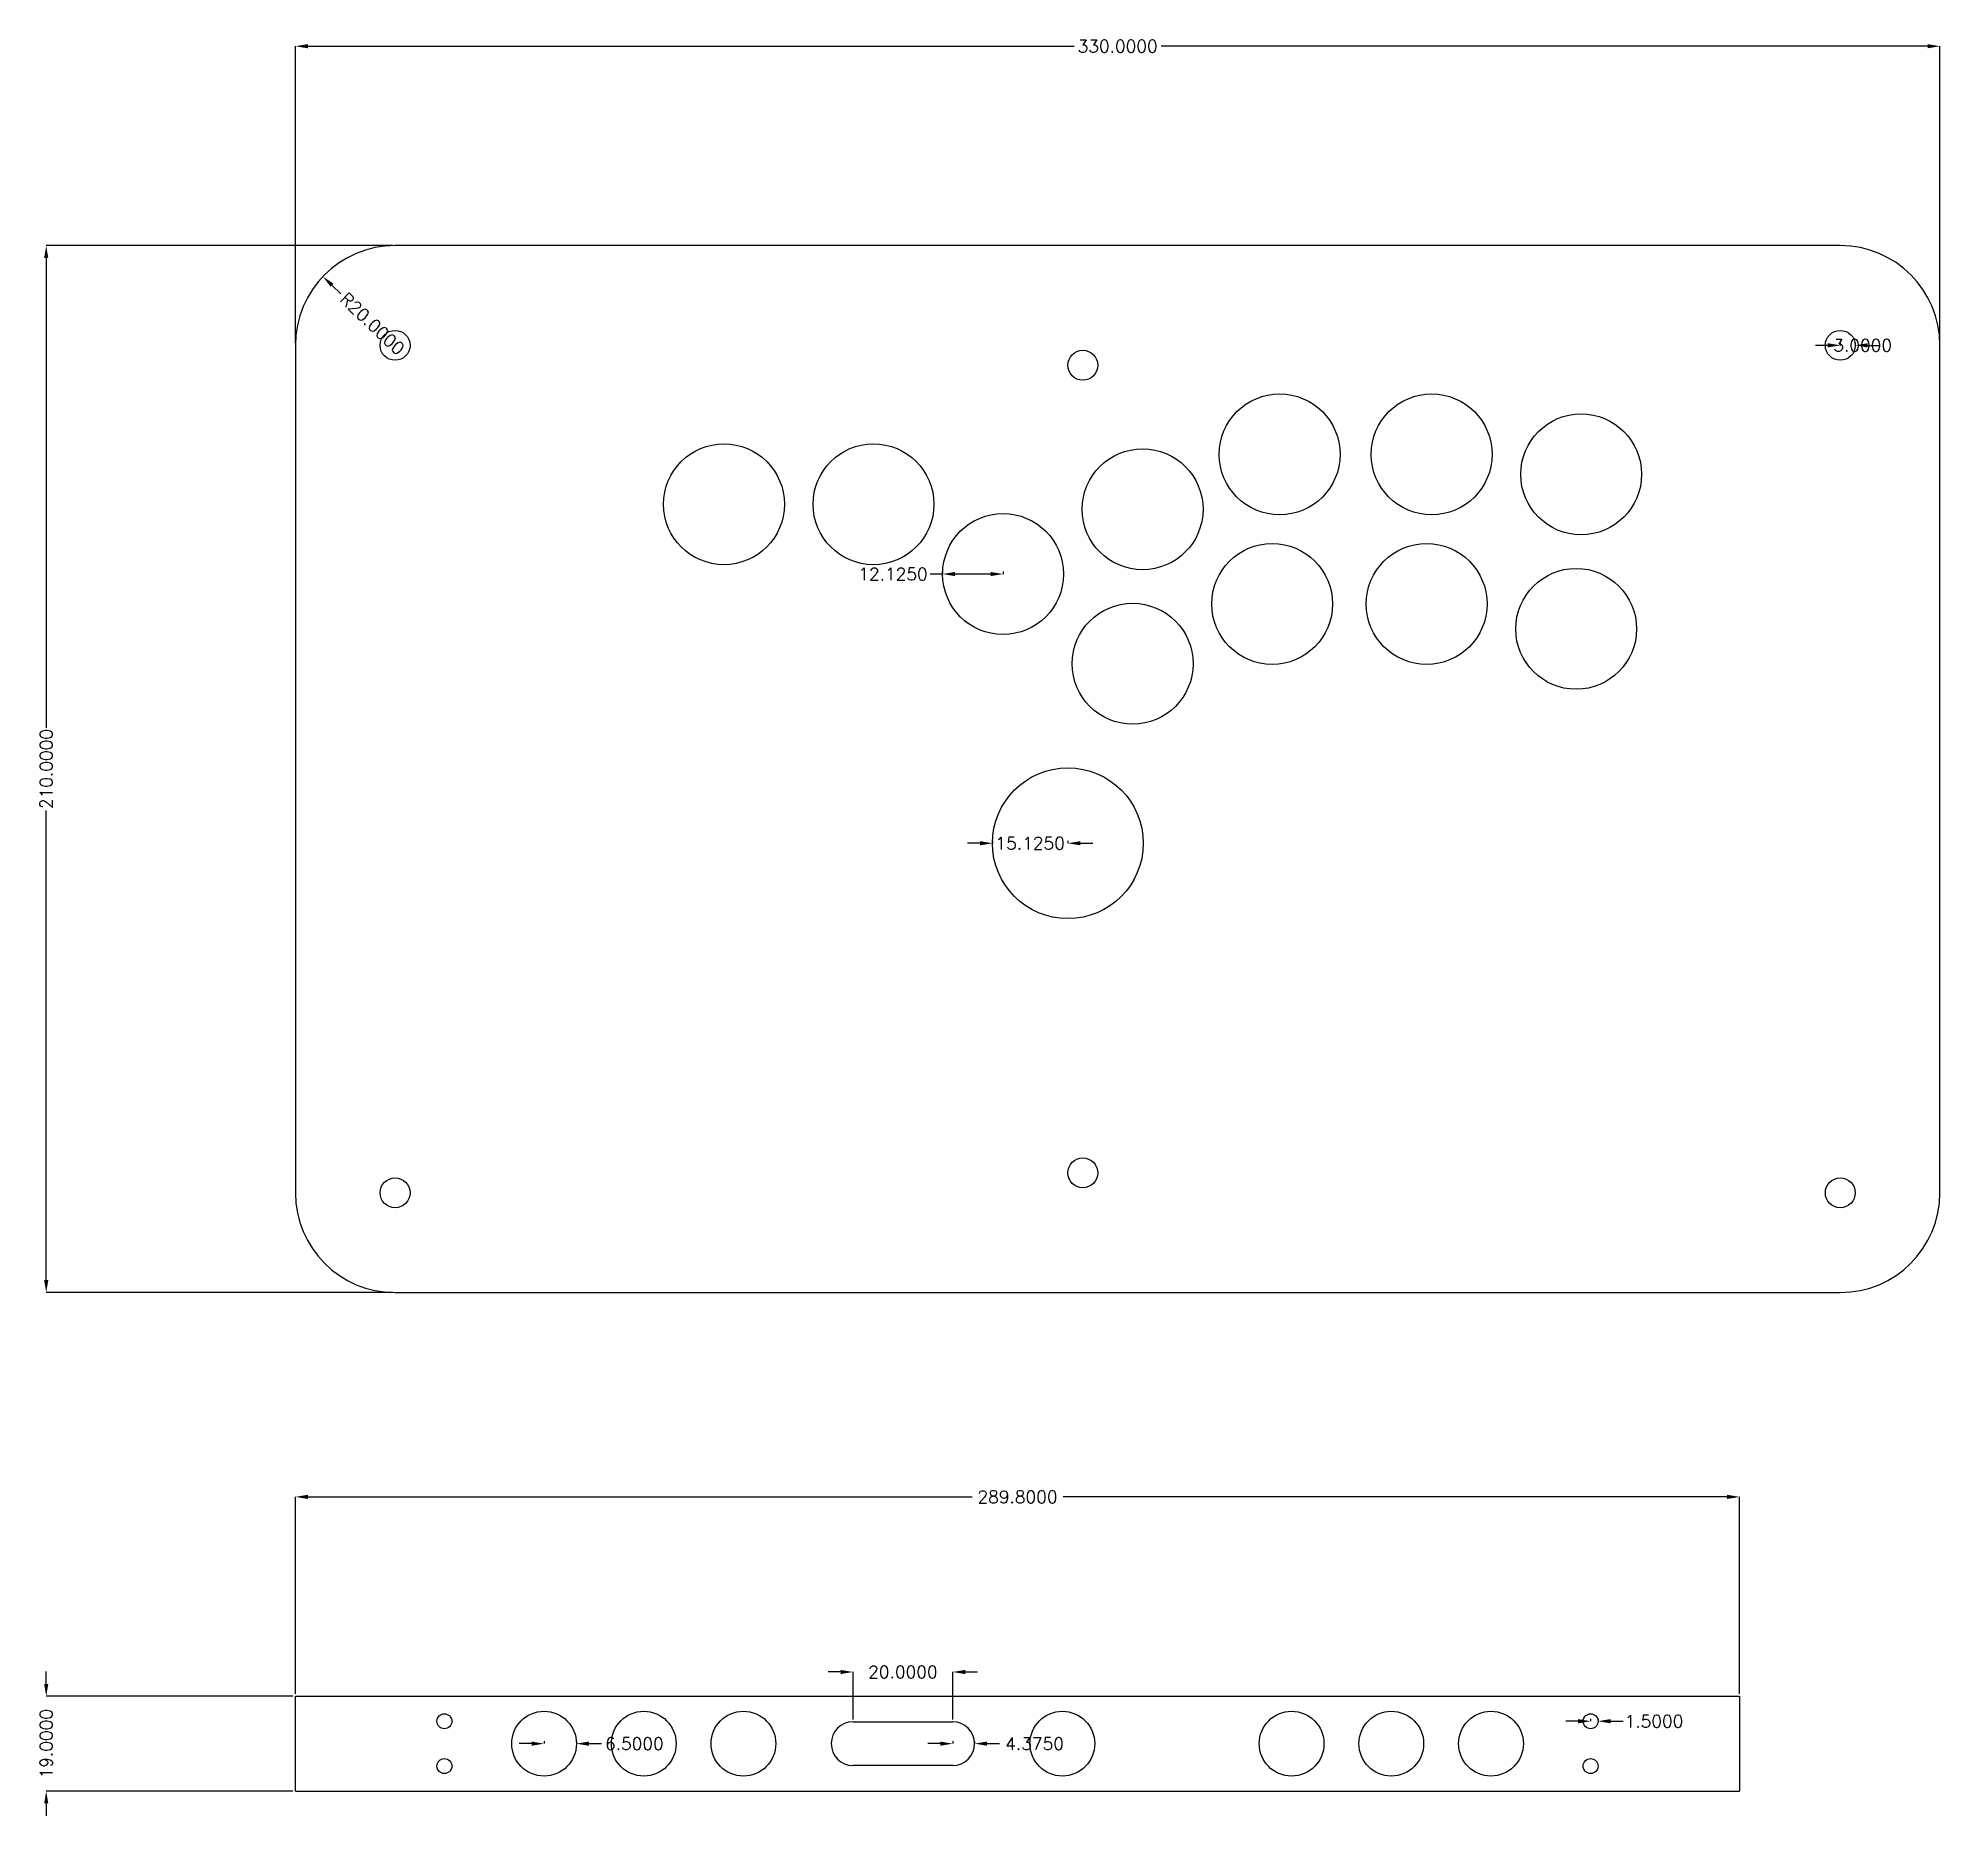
# Model space of a CAD drawing. Header units: millimetres. Extents: x -52 to 330, y -700 to 752.
# Drawn here: x -51.6 to 330, y 395 to 751.6 of the extents above; entities that cross this region are included whole.
import ezdxf

# ---------------------------------------------------------------- set-up
doc = ezdxf.new("R2010")
doc.units = ezdxf.units.MM
doc.layers.add('DIMENSION', color=3, linetype='Continuous', lineweight=25)
doc.styles.get("Standard").update_dxf_attribs({"font": 'txt.shx'})
doc.dimstyles.get("Standard").update_dxf_attribs({"dimscale": 100, "dimtxt": 2.5, "dimasz": 2.5, "dimexe": 0, "dimexo": 0.5, "dimgap": 1, "dimtad": 0, "dimtoh": 1, "dimdec": 4, "dimzin": 0, "dimdsep": 46, "dimtxsty": 'Standard', "dimcen": 2.5, "dimadec": 0, "dimazin": 0, "dimtfac": 1, "dimtdec": 4, "dimtofl": 0, "dimtmove": 0, "dimatfit": 3, "dimfxl": 1, "dimtolj": 1, "dimtzin": 0, "dimarcsym": 0})

msp = doc.modelspace()

# ---------------------------------------------------------------- blocks, each defined once
blk = doc.blocks.new('*D137')
at = {"layer": 'Defpoints', "color": 0}
for p in [(0, 419), (-50, 400), (0, 400)]:
    blk.add_point(p, dxfattribs=at)
at = {"layer": 'DIMENSION', "color": 0, "lineweight": -2}
for p, q in [((-50, 421.5), (-50, 424)), ((-0.5, 419), (-50, 419)), ((-0.5, 400), (-50, 400)), ((-50, 397.5), (-50, 395))]:
    blk.add_line(p, q, dxfattribs=at)
at = {"layer": 'DIMENSION', "color": 0}
for points in [[(-50.42, 421.5), (-49.58, 421.5), (-50, 419)], [(-49.58, 397.5), (-50.42, 397.5), (-50, 400)]]:
    blk.add_solid(points, dxfattribs=at)
at = {"layer": 'DIMENSION', "color": 0, "insert": (-50, 409.5), "char_height": 2.5, "attachment_point": 5, "rotation": 90}
blk.add_mtext('\\A1;19.0000', dxfattribs=at)
blk = doc.blocks.new('*D196')
at = {"layer": 'Defpoints', "color": 0}
for p in [(259.9, 414), (261.4, 414), (261.4, 414)]:
    blk.add_point(p, dxfattribs=at)
at = {"layer": 'DIMENSION', "color": 0, "lineweight": -2}
for p, q in [((257.4, 414), (254.9, 414)), ((259.9, 414.5), (259.9, 414)), ((261.4, 414.5), (261.4, 414)), ((263.9, 414), (266.4, 414))]:
    blk.add_line(p, q, dxfattribs=at)
at = {"layer": 'DIMENSION', "color": 0}
for points in [[(257.4, 413.58), (257.4, 414.42), (259.9, 414)], [(263.9, 414.42), (263.9, 413.58), (261.4, 414)]]:
    blk.add_solid(points, dxfattribs=at)
at = {"layer": 'DIMENSION', "color": 0, "insert": (272.61, 414), "char_height": 2.5, "attachment_point": 5}
blk.add_mtext('\\A1;1.5000', dxfattribs=at)
blk = doc.blocks.new('*D214')
at = {"layer": 'Defpoints', "color": 0}
for p in [(49.9, 409.5), (56.4, 409.5), (56.4, 409.5)]:
    blk.add_point(p, dxfattribs=at)
at = {"layer": 'DIMENSION', "color": 0, "lineweight": -2}
for p, q in [((47.4, 409.5), (44.9, 409.5)), ((49.9, 410), (49.9, 409.5)), ((56.4, 410), (56.4, 409.5)), ((58.9, 409.5), (61.4, 409.5))]:
    blk.add_line(p, q, dxfattribs=at)
at = {"layer": 'DIMENSION', "color": 0}
for points in [[(47.4, 409.08), (47.4, 409.92), (49.9, 409.5)], [(58.9, 409.92), (58.9, 409.08), (56.4, 409.5)]]:
    blk.add_solid(points, dxfattribs=at)
at = {"layer": 'DIMENSION', "color": 0, "insert": (68.03, 409.5), "char_height": 2.5, "attachment_point": 5}
blk.add_mtext('\\A1;6.5000', dxfattribs=at)
blk = doc.blocks.new('*D267')
at = {"layer": 'Defpoints', "color": 0}
for p in [(131.9, 409.5), (136.28, 409.5), (136.28, 409.5)]:
    blk.add_point(p, dxfattribs=at)
at = {"layer": 'DIMENSION', "color": 0, "lineweight": -2}
for p, q in [((129.4, 409.5), (126.9, 409.5)), ((131.9, 410), (131.9, 409.5)), ((136.28, 410), (136.28, 409.5)), ((138.78, 409.5), (141.28, 409.5))]:
    blk.add_line(p, q, dxfattribs=at)
at = {"layer": 'DIMENSION', "color": 0}
for points in [[(129.4, 409.08), (129.4, 409.92), (131.9, 409.5)], [(138.78, 409.92), (138.78, 409.08), (136.28, 409.5)]]:
    blk.add_solid(points, dxfattribs=at)
at = {"layer": 'DIMENSION', "color": 0, "insert": (148.32, 409.5), "char_height": 2.5, "attachment_point": 5}
blk.add_mtext('\\A1;4.3750', dxfattribs=at)
blk = doc.blocks.new('*D270')
at = {"layer": 'Defpoints', "color": 0}
for p in [(131.9, 423.88), (111.9, 413.88), (131.9, 413.88)]:
    blk.add_point(p, dxfattribs=at)
at = {"layer": 'DIMENSION', "color": 0, "lineweight": -2}
for p, q in [((109.4, 423.88), (106.9, 423.88)), ((111.9, 414.38), (111.9, 423.88)), ((131.9, 414.38), (131.9, 423.88)), ((134.4, 423.88), (136.9, 423.88))]:
    blk.add_line(p, q, dxfattribs=at)
at = {"layer": 'DIMENSION', "color": 0}
for points in [[(109.4, 423.46), (109.4, 424.29), (111.9, 423.88)], [(134.4, 424.29), (134.4, 423.46), (131.9, 423.88)]]:
    blk.add_solid(points, dxfattribs=at)
at = {"layer": 'DIMENSION', "color": 0, "insert": (121.9, 423.88), "char_height": 2.5, "attachment_point": 5}
blk.add_mtext('\\A1;20.0000', dxfattribs=at)
blk = doc.blocks.new('*D277')
at = {"layer": 'Defpoints', "color": 0}
for p in [(289.8, 459), (0, 419), (289.8, 419)]:
    blk.add_point(p, dxfattribs=at)
at = {"layer": 'DIMENSION', "color": 0, "lineweight": -2}
for p, q in [((0, 419.5), (0, 459)), ((2.5, 459), (135.78, 459)), ((287.3, 459), (154.03, 459)), ((289.8, 419.5), (289.8, 459))]:
    blk.add_line(p, q, dxfattribs=at)
at = {"layer": 'DIMENSION', "color": 0}
for points in [[(2.5, 459.42), (2.5, 458.58), (0, 459)], [(287.3, 458.58), (287.3, 459.42), (289.8, 459)]]:
    blk.add_solid(points, dxfattribs=at)
at = {"layer": 'DIMENSION', "color": 0, "insert": (144.9, 459), "char_height": 2.5, "attachment_point": 5}
blk.add_mtext('\\A1;289.8000', dxfattribs=at)
blk = doc.blocks.new('*D422')
at = {"layer": 'Defpoints', "color": 0}
for p in [(20, 710), (-50, 500), (20, 500)]:
    blk.add_point(p, dxfattribs=at)
at = {"layer": 'DIMENSION', "color": 0, "lineweight": -2}
for p, q in [((19.5, 710), (-50, 710)), ((-50, 707.5), (-50, 613.29)), ((-50, 502.5), (-50, 596.71)), ((19.5, 500), (-50, 500))]:
    blk.add_line(p, q, dxfattribs=at)
at = {"layer": 'DIMENSION', "color": 0}
for points in [[(-49.58, 707.5), (-50.42, 707.5), (-50, 710)], [(-50.42, 502.5), (-49.58, 502.5), (-50, 500)]]:
    blk.add_solid(points, dxfattribs=at)
at = {"layer": 'DIMENSION', "color": 0, "insert": (-50, 605), "char_height": 2.5, "attachment_point": 5, "rotation": 90}
blk.add_mtext('\\A1;210.0000', dxfattribs=at)
blk = doc.blocks.new('*D423')
at = {"layer": 'Defpoints', "color": 0}
for p in [(330, 750), (0, 690), (330, 690)]:
    blk.add_point(p, dxfattribs=at)
at = {"layer": 'DIMENSION', "color": 0, "lineweight": -2}
for p, q in [((0, 690.5), (0, 750)), ((2.5, 750), (156.29, 750)), ((327.5, 750), (173.71, 750)), ((330, 690.5), (330, 750))]:
    blk.add_line(p, q, dxfattribs=at)
at = {"layer": 'DIMENSION', "color": 0}
for points in [[(2.5, 750.42), (2.5, 749.58), (0, 750)], [(327.5, 749.58), (327.5, 750.42), (330, 750)]]:
    blk.add_solid(points, dxfattribs=at)
at = {"layer": 'DIMENSION', "color": 0, "insert": (165, 750), "char_height": 2.5, "attachment_point": 5}
blk.add_mtext('\\A1;330.0000', dxfattribs=at)
blk = doc.blocks.new('*D424')
at = {"layer": 'Defpoints', "color": 0}
for p in [(5.52, 703.8), (20, 690)]:
    blk.add_point(p, dxfattribs=at)
at = {"layer": 'DIMENSION', "color": 0, "lineweight": -2}
blk.add_line((7.33, 702.07), (9.14, 700.35), dxfattribs=at)
at = {"layer": 'DIMENSION', "color": 0}
blk.add_solid([(7.62, 702.38), (7.04, 701.77), (5.52, 703.8)], dxfattribs=at)
at = {"layer": 'DIMENSION', "color": 0, "insert": (15.45, 694.34), "char_height": 2.5, "attachment_point": 5, "rotation": 316.3758}
blk.add_mtext('\\A1;R20.0000', dxfattribs=at)
blk = doc.blocks.new('_NONE')
blk = doc.blocks.new('*D425')
at = {"layer": 'Defpoints', "color": 0}
for p in [(310, 690), (313, 690), (313, 690)]:
    blk.add_point(p, dxfattribs=at)
at = {"layer": 'DIMENSION', "color": 0, "lineweight": -2}
for p, q in [((307.5, 690), (305, 690)), ((310, 690.5), (310, 690)), ((313, 690.5), (313, 690)), ((315.5, 690), (318, 690))]:
    blk.add_line(p, q, dxfattribs=at)
at = {"layer": 'DIMENSION', "color": 0}
for points in [[(307.5, 689.58), (307.5, 690.42), (310, 690)], [(315.5, 690.42), (315.5, 689.58), (313, 690)]]:
    blk.add_solid(points, dxfattribs=at)
at = {"layer": 'DIMENSION', "color": 0, "insert": (314.5, 690), "char_height": 2.5, "attachment_point": 5}
blk.add_mtext('\\A1;3.0000', dxfattribs=at)
blk = doc.blocks.new('*D426')
at = {"layer": 'Defpoints', "color": 0}
for p in [(129.88, 644.12), (129.88, 644.12), (142, 644.12)]:
    blk.add_point(p, dxfattribs=at)
at = {"layer": 'DIMENSION', "color": 0, "lineweight": -2}
for p, q in [((129.88, 644.12), (127.38, 644.12)), ((129.88, 644.62), (129.88, 644.12)), ((139.5, 644.12), (132.38, 644.12)), ((142, 644.62), (142, 644.12))]:
    blk.add_line(p, q, dxfattribs=at)
at = {"layer": 'DIMENSION', "color": 0}
for points in [[(132.38, 644.54), (132.38, 643.71), (129.88, 644.12)], [(139.5, 643.71), (139.5, 644.54), (142, 644.12)]]:
    blk.add_solid(points, dxfattribs=at)
at = {"layer": 'DIMENSION', "color": 0, "insert": (119.92, 644.12), "char_height": 2.5, "attachment_point": 5}
blk.add_mtext('\\A1;12.1250', dxfattribs=at)
blk = doc.blocks.new('*D427')
at = {"layer": 'Defpoints', "color": 0}
for p in [(139.88, 590.12), (139.88, 590.12), (155, 590.12)]:
    blk.add_point(p, dxfattribs=at)
at = {"layer": 'DIMENSION', "color": 0, "lineweight": -2}
for p, q in [((137.38, 590.12), (134.88, 590.12)), ((139.88, 590.62), (139.88, 590.12)), ((155, 590.62), (155, 590.12)), ((157.5, 590.12), (160, 590.12))]:
    blk.add_line(p, q, dxfattribs=at)
at = {"layer": 'DIMENSION', "color": 0}
for points in [[(137.38, 589.71), (137.38, 590.54), (139.88, 590.12)], [(157.5, 590.54), (157.5, 589.71), (155, 590.12)]]:
    blk.add_solid(points, dxfattribs=at)
at = {"layer": 'DIMENSION', "color": 0, "insert": (147.44, 590.12), "char_height": 2.5, "attachment_point": 5}
blk.add_mtext('\\A1;15.1250', dxfattribs=at)

# ---------------------------------------------------------------- dimensions: what is measured, and where the dimension line sits
at = {"layer": 'DIMENSION'}
for base, p1, p2, override, picture, middle in [((330, 750), (0, 690), (330, 690), {"dimscale": 1, "dimlfac": 1, "dimtxsty": 'Standard', "dimsah": 1, "dimtmove": 1, "dimtolj": 1}, '*D423', (165, 750)), ((313, 690), (310, 690), (313, 690), {"dimscale": 1, "dimlfac": 1, "dimtxsty": 'Standard', "dimsah": 1, "dimtmove": 1, "dimtolj": 1}, '*D425', (314.5, 690)), ((129.875, 644.125), (142, 644.125), (129.875, 644.125), {"dimscale": 1, "dimlfac": 1, "dimtxsty": 'Standard', "dimsah": 1, "dimtolj": 1}, '*D426', (119.91667, 644.125)), ((139.875, 590.125), (155, 590.125), (139.875, 590.125), {"dimscale": 1, "dimlfac": 1, "dimtxsty": 'Standard', "dimsah": 1, "dimtolj": 1}, '*D427', (147.4375, 590.125)), ((289.8, 459), (0, 419), (289.8, 419), {"dimscale": 1, "dimlfac": 1, "dimtxsty": 'Standard', "dimsah": 1, "dimtolj": 1}, '*D277', (144.9, 459)), ((131.9, 423.875), (111.9, 413.875), (131.9, 413.875), {"dimscale": 1, "dimlfac": 1, "dimtxsty": 'Standard', "dimsah": 1, "dimtolj": 1}, '*D270', (121.9, 423.875)), ((261.4, 414), (259.9, 414), (261.4, 414), {"dimscale": 1, "dimlfac": 1, "dimtxsty": 'Standard', "dimsah": 1, "dimtolj": 1}, '*D196', (272.60833, 414)), ((56.4, 409.5), (49.9, 409.5), (56.4, 409.5), {"dimscale": 1, "dimlfac": 1, "dimtxsty": 'Standard', "dimsah": 1, "dimtolj": 1}, '*D214', (68.025, 409.5)), ((136.275, 409.5), (131.9, 409.5), (136.275, 409.5), {"dimscale": 1, "dimlfac": 1, "dimtxsty": 'Standard', "dimsah": 1, "dimtolj": 1}, '*D267', (148.31667, 409.5))]:
    dim = msp.add_linear_dim(base=base, p1=p1, p2=p2, dimstyle='Standard', override=override, dxfattribs=at)
    dim.commit()
    dim.dimension.update_dxf_attribs({"geometry": picture, "text_midpoint": middle})
for base, p1, p2, angle, picture, middle in [((-50, 500), (20, 710), (20, 500), 90, '*D422', (-50, 605)), ((-50, 400), (0, 419), (0, 400), 270, '*D137', (-50, 409.5))]:
    dim = msp.add_linear_dim(base=base, p1=p1, p2=p2, angle=angle, dimstyle='Standard', override={"dimscale": 1, "dimlfac": 1, "dimtxsty": 'Standard', "dimsah": 1, "dimtolj": 1}, dxfattribs=at)
    dim.commit()
    dim.dimension.update_dxf_attribs({"geometry": picture, "text_midpoint": middle})
dim = msp.add_radius_dim(center=(20, 690), mpoint=(5.52238, 703.7985), dimstyle='Standard', override={"dimscale": 1, "dimlfac": 1, "dimtxsty": 'Standard', "dimblk1": 'NONE', "dimsah": 1, "dimse1": 0, "dimtmove": 1, "dimtolj": 1}, dxfattribs=at)
dim.commit()
dim.dimension.update_dxf_attribs({"geometry": '*D424', "text_midpoint": (15.44558, 694.34078), "dimtype": 164})

# ---------------------------------------------------------------- linework, layer by layer
for p, q in [((310, 710), (20, 710)), ((0, 690), (0, 520)), ((330, 520), (330, 690)), ((20, 500), (310, 500)), ((0, 400), (0, 419)), ((0, 419), (289.8, 419)), ((289.8, 419), (289.8, 400)), ((111.9, 413.875), (131.9, 413.875)), ((131.9, 405.125), (111.9, 405.125)), ((0, 400), (289.8, 400))]:
    msp.add_line(p, q)
for centre, radius in [((20, 690), 3), ((310, 690), 3), ((158, 686), 3), ((197.5, 668.125), 12.125), ((228, 668.125), 12.125), ((258, 664.125), 12.125), ((86, 658.125), 12.125), ((116, 658.125), 12.125), ((170, 657.125), 12.125), ((142, 644.125), 12.125), ((196, 638.125), 12.125), ((227, 638.125), 12.125), ((257, 633.125), 12.125), ((168, 626.125), 12.125), ((155, 590.125), 15.125), ((158, 524), 3), ((20, 520), 3), ((310, 520), 3), ((49.9, 409.5), 6.5), ((69.9, 409.5), 6.5), ((89.9, 409.5), 6.5), ((153.9, 409.5), 6.5), ((199.9, 409.5), 6.5), ((219.9, 409.5), 6.5), ((239.9, 409.5), 6.5), ((29.9, 414), 1.5), ((259.9, 414), 1.5), ((29.9, 405), 1.5), ((259.9, 405), 1.5)]:
    msp.add_circle(centre, radius)
for centre, radius, start, end in [((20, 690), 20, 90, 180), ((310, 690), 20, 0, 90), ((20, 520), 20, 180, 270), ((310, 520), 20, 270, 0), ((111.9, 409.5), 4.375, 90, 270), ((131.9, 409.5), 4.375, 270, 90)]:
    msp.add_arc(centre, radius, start, end)

msp.set_redraw_order([(e.dxf.handle, doc.entitydb.next_handle()) for e in msp.query("TEXT MTEXT ATTDEF DIMENSION ARC_DIMENSION")])  # texts and dimensions are drawn at this point

doc.saveas('drawing.dxf')
